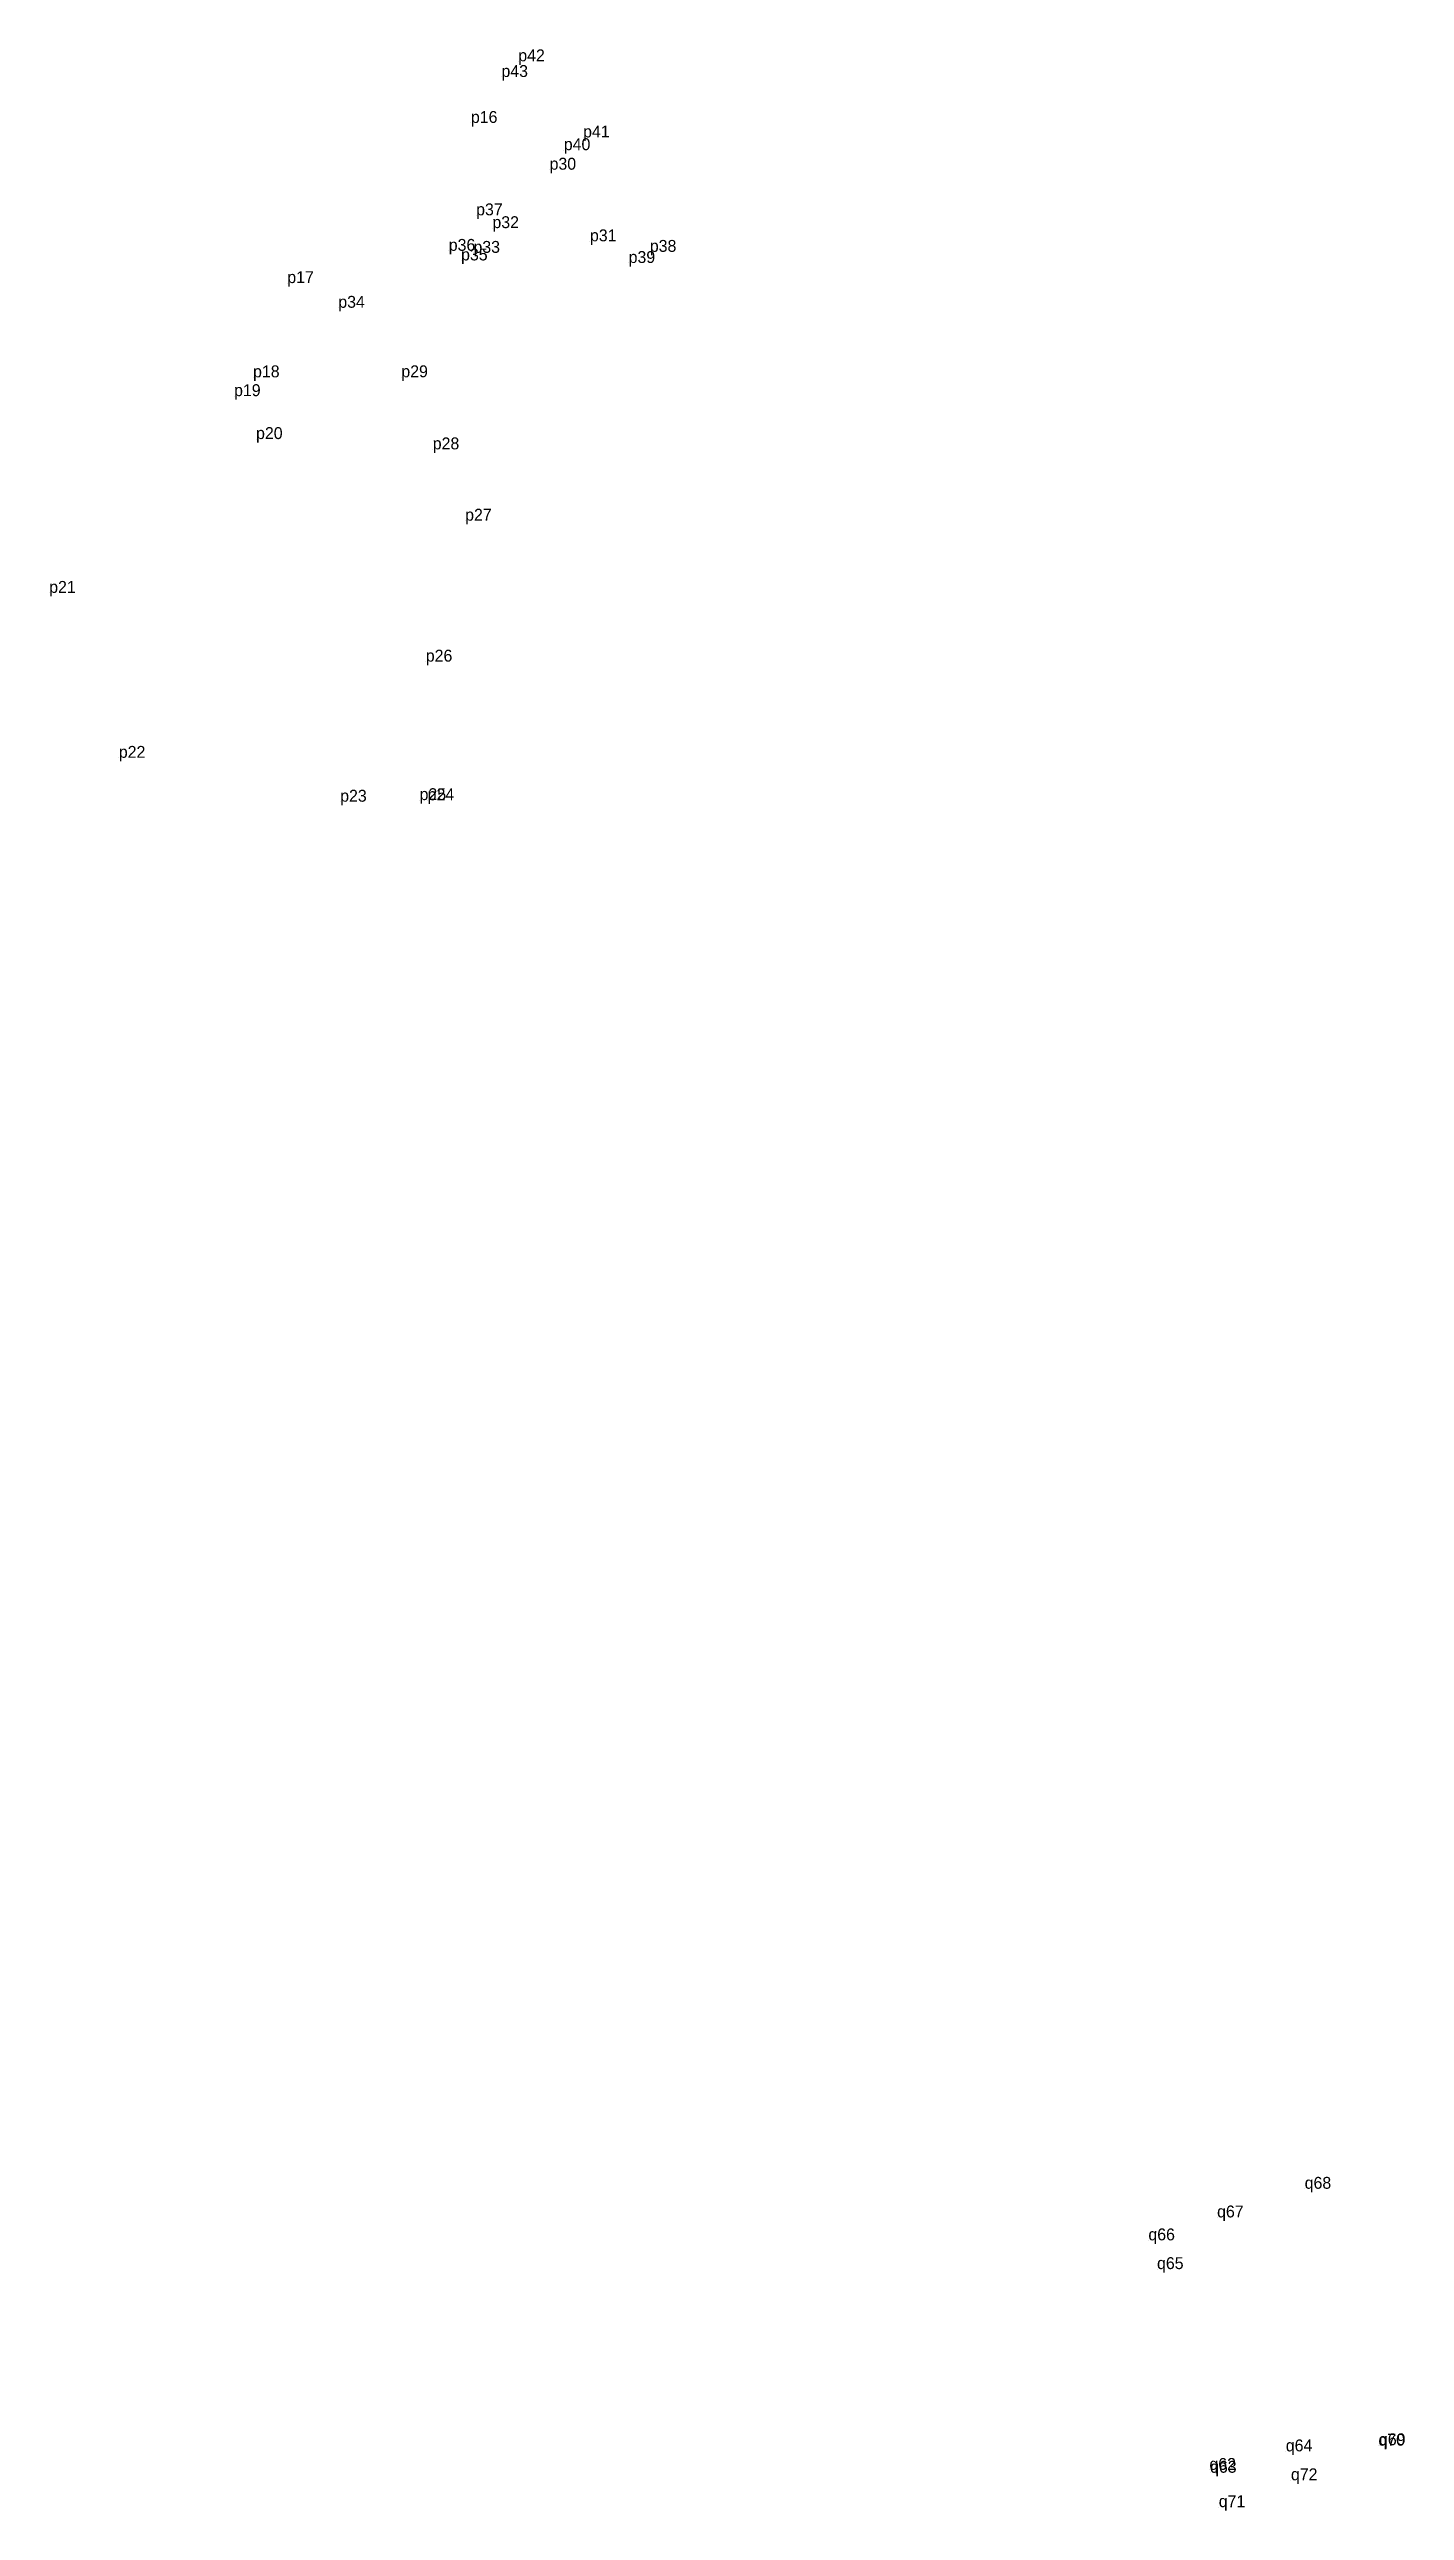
# Model space of a CAD drawing. Extents: x -2 to 54773767, y -1 to 183694297.
# Drawn here: x 552153 to 552358.2, y 1822823 to 1823195.4 of the extents above; entities that cross this region are included whole.
import ezdxf

# ---------------------------------------------------------------- set-up
doc = ezdxf.new("R2010")
doc.units = 0
doc.layers.add('Level 12', color=7, linetype='Continuous')
doc.layers.add('Level 7', color=7, linetype='Continuous')

msp = doc.modelspace()

# ---------------------------------------------------------------- texts
at = {"layer": 'Level 12'}
for s, p in [('p43', (552221.454, 1823191.195)), ('p42', (552224.001, 1823193.568)), ('p16', (552216.828, 1823184.244)), ('p40', (552230.893, 1823180.122)), ('p41', (552233.817, 1823182.048)), ('p30', (552228.738, 1823177.168)), ('p37', (552217.62, 1823170.264)), ('p32', (552220.087, 1823168.328)), ('p36', (552213.475, 1823164.888)), ('p33', (552217.217, 1823164.586)), ('p31', (552234.853, 1823166.331)), ('p38', (552243.918, 1823164.738)), ('p35', (552215.342, 1823163.439)), ('p39', (552240.707, 1823163.054)), ('p17', (552189.031, 1823160.011)), ('p34', (552196.753, 1823156.276)), ('p19', (552180.978, 1823142.906)), ('p18', (552183.85, 1823145.753)), ('p29', (552206.299, 1823145.764)), ('p20', (552184.303, 1823136.416)), ('p28', (552211.054, 1823134.854)), ('p27', (552215.958, 1823124.061)), ('p21', (552152.984, 1823113.143)), ('p26', (552210, 1823102.742)), ('p22', (552163.527, 1823088.183)), ('p23', (552197.038, 1823081.545)), ('p25', (552209.056, 1823081.787)), ('p24', (552210.276, 1823081.749)), ('q68', (552343.057, 1822871.678)), ('q67', (552329.793, 1822867.344)), ('q66', (552319.394, 1822863.876)), ('q65', (552320.702, 1822859.528)), ('q64', (552340.198, 1822831.95)), ('q70', (552354.222, 1822832.81)), ('q69', (552354.311, 1822832.878)), ('q62', (552328.634, 1822829.144)), ('q63', (552328.733, 1822828.712)), ('q72', (552340.979, 1822827.576)), ('q71', (552330.048, 1822823.505))]:
    msp.add_text(s, height=1.8, dxfattribs=at).set_placement(p)

# ---------------------------------------------------------------- linework, layer by layer
at = {"layer": 'Level 7'}
for p, q in [((552224.001, 1823193.568), (552224.001, 1823193.568)), ((552221.454, 1823191.195), (552221.454, 1823191.195)), ((552216.828, 1823184.244), (552216.828, 1823184.244)), ((552233.817, 1823182.048), (552233.817, 1823182.048)), ((552230.893, 1823180.122), (552230.893, 1823180.122)), ((552228.738, 1823177.168), (552228.738, 1823177.168)), ((552217.62, 1823170.264), (552217.62, 1823170.264)), ((552220.087, 1823168.328), (552220.087, 1823168.328)), ((552213.475, 1823164.888), (552213.475, 1823164.888)), ((552215.342, 1823163.439), (552215.342, 1823163.439)), ((552217.217, 1823164.586), (552217.217, 1823164.586)), ((552234.853, 1823166.331), (552234.853, 1823166.331)), ((552240.707, 1823163.054), (552240.707, 1823163.054)), ((552243.918, 1823164.738), (552243.918, 1823164.738)), ((552189.031, 1823160.011), (552189.031, 1823160.011)), ((552196.753, 1823156.276), (552196.753, 1823156.276)), ((552183.85, 1823145.753), (552183.85, 1823145.753)), ((552206.299, 1823145.764), (552206.299, 1823145.764)), ((552180.978, 1823142.906), (552180.978, 1823142.906)), ((552184.303, 1823136.416), (552184.303, 1823136.416)), ((552211.054, 1823134.854), (552211.054, 1823134.854)), ((552215.958, 1823124.061), (552215.958, 1823124.061)), ((552152.984, 1823113.143), (552152.984, 1823113.143)), ((552210, 1823102.742), (552210, 1823102.742)), ((552163.527, 1823088.183), (552163.527, 1823088.183)), ((552197.038, 1823081.545), (552197.038, 1823081.545)), ((552209.056, 1823081.787), (552209.056, 1823081.787)), ((552210.276, 1823081.749), (552210.276, 1823081.749)), ((552343.057, 1822871.678), (552343.057, 1822871.678)), ((552329.793, 1822867.344), (552329.793, 1822867.344)), ((552319.394, 1822863.876), (552319.394, 1822863.876)), ((552320.702, 1822859.528), (552320.702, 1822859.528)), ((552340.198, 1822831.95), (552340.198, 1822831.95)), ((552354.222, 1822832.81), (552354.222, 1822832.81)), ((552354.311, 1822832.878), (552354.311, 1822832.878)), ((552328.634, 1822829.144), (552328.634, 1822829.144)), ((552328.733, 1822828.712), (552328.733, 1822828.712)), ((552340.979, 1822827.576), (552340.979, 1822827.576)), ((552330.048, 1822823.505), (552330.048, 1822823.505))]:
    msp.add_line(p, q, dxfattribs=at)

msp.set_redraw_order([(e.dxf.handle, doc.entitydb.next_handle()) for e in msp.query("TEXT MTEXT ATTDEF DIMENSION ARC_DIMENSION")])  # texts and dimensions are drawn at this point

doc.saveas('drawing.dxf')
